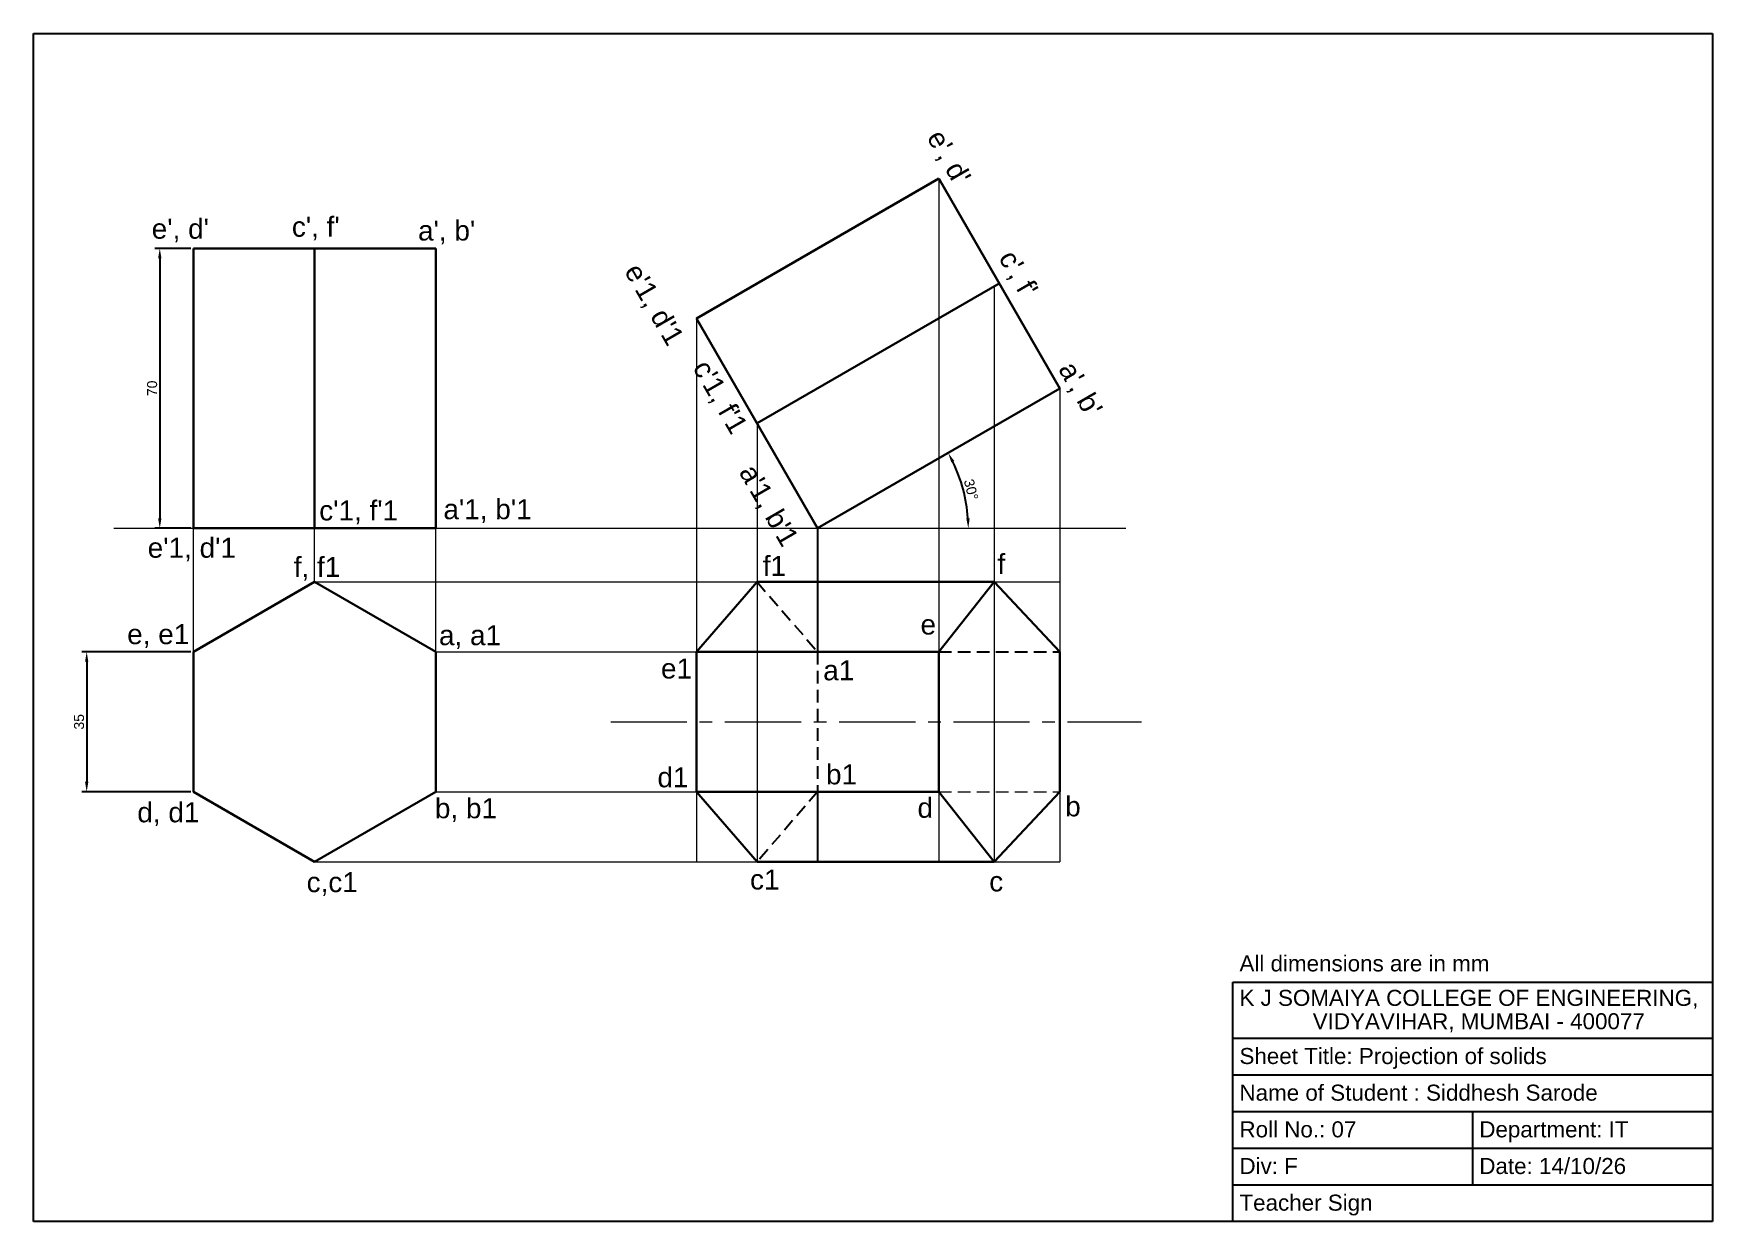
# Model space of a CAD drawing. Header units: millimetres. Extents: x 1954 to 2897, y 1348 to 1661.
# Drawn here: x 2477.1 to 2897.1, y 1364 to 1661 of the extents above; entities that cross this region are included whole.
import ezdxf

# ---------------------------------------------------------------- set-up
doc = ezdxf.new("R2010")
doc.units = ezdxf.units.MM
doc.linetypes.add('CENTER2', pattern=[28.575, 19.05, -3.175, 3.175, -3.175])
doc.linetypes.add('HIDDEN2', pattern=[4.7625, 3.175, -1.5875])
doc.styles.get("Standard").update_dxf_attribs({"font": 'arial.ttf'})
doc.dimstyles.new('ISO-25', dxfattribs={"dimtxt": 2.5, "dimasz": 2.5, "dimexe": 1.25, "dimexo": 0.625, "dimtad": 1, "dimtxsty": 'Standard', "dimcen": 2.5, "dimadec": 0, "dimazin": 0, "dimtfac": 1, "dimtmove": 0, "dimatfit": 3, "dimfxl": 1, "dimarcsym": 0})

msp = doc.modelspace()

# ---------------------------------------------------------------- texts
for s, height, p in [('All dimensions are in mm', 4.00791, (2778.792, 1426.468)), ('K J SOMAIYA COLLEGE OF ENGINEERING, ', 4.00791, (2778.792, 1417.86)), ('VIDYAVIHAR, MUMBAI - 400077', 4.00791, (2797.128, 1412.008)), ('Sheet Title: Projection of solids', 4.00791, (2778.792, 1403.311)), ('Name of Student : Siddhesh Sarode', 4.00791, (2778.792, 1394.145)), ('Roll No.: 07', 4.00791, (2778.792, 1384.978)), ('Department: IT', 4.00791, (2838.792, 1384.978)), ('Div: F', 4.0079, (2778.792, 1375.811)), ('Date: 14/10/26', 4.00791, (2838.792, 1375.811)), ('Teacher Sign ', 4.00791, (2778.792, 1366.645))]:
    msp.add_text(s, height=height).set_placement(p)
at = {"linetype": 'Continuous', "lineweight": 30, "char_height": 5, "attachment_point": 1, "rotation": 300}
for s, insert in [("e', d'", (2704.755, 1637.517)), ("c', f'", (2722.721, 1607.402)), ("e'1, d'1", (2629.086, 1604.084)), ("c'1, f'1", (2646.199, 1579.938)), ("a', b'", (2737.68, 1579.59)), ("a'1, b'1", (2657.78, 1553.84))]:
    msp.add_mtext_dynamic_manual_height_columns(s, width=24.43944, gutter_width=12.5, heights=[0], dxfattribs=dict(at, insert=insert))
at = {"linetype": 'Continuous', "lineweight": 30, "char_height": 5, "attachment_point": 1}
for s, insert in [("e', d'", (2506.67, 1614.673)), ("c', f'", (2541.733, 1615.174)), ("a', b'", (2573.299, 1614.223)), ("c'1, f'1", (2548.575, 1544.223)), ("a'1, b'1", (2579.645, 1544.54)), ("e'1, d'1", (2505.665, 1534.905)), ('f, f1', (2542.205, 1530.096)), ('f1', (2659.522, 1530.364)), ('f', (2718.235, 1530.825)), ('e, e1', (2500.534, 1513.296)), ('a, a1', (2578.536, 1513.043)), ('e', (2699.003, 1515.7)), ('e1', (2634.071, 1504.707)), ('a1', (2674.659, 1504.265)), ('b1', (2675.363, 1478.236)), ('d1', (2633.189, 1477.512)), ('b, b1', (2577.523, 1469.767)), ('d', (2698.241, 1469.884)), ('b', (2735.2, 1470.236)), ('d, d1', (2503.066, 1468.755)), ('c,c1', (2545.426, 1451.288)), ('c1', (2656.354, 1451.945)), ('c', (2716.193, 1451.466))]:
    msp.add_mtext_dynamic_manual_height_columns(s, width=24.43944, gutter_width=12.5, heights=[0], dxfattribs=dict(at, insert=insert))

# ---------------------------------------------------------------- blocks, each defined once
blk = doc.blocks.new('*D8')
at = {"color": 0, "linetype": 'Continuous', "lineweight": -2, "transparency": 16777216}
for p, q in [((2516.49, 1607.26), (2507.44, 1607.26)), ((2508.69, 1604.76), (2508.69, 1539.76)), ((2516.49, 1537.26), (2507.44, 1537.26))]:
    blk.add_line(p, q, dxfattribs=at)
at = {"color": 0, "linetype": 'Continuous', "transparency": 16777216}
for points in [[(2508.27, 1604.76), (2509.1, 1604.76), (2508.69, 1607.26)], [(2508.27, 1539.76), (2509.1, 1539.76), (2508.69, 1537.26)]]:
    blk.add_solid(points, dxfattribs=at)
at = {"layer": 'Defpoints', "color": 0, "linetype": 'Continuous', "transparency": 16777216}
for p in [(2517.12, 1607.26), (2508.69, 1537.26), (2517.12, 1537.26)]:
    blk.add_point(p, dxfattribs=at)
at = {"color": 0, "linetype": 'Continuous', "lineweight": 9, "transparency": 16777216, "insert": (2506.78, 1572.26), "char_height": 2.5, "attachment_point": 5, "rotation": 90}
blk.add_mtext('70', dxfattribs=at)
blk = doc.blocks.new('*D10')
at = {"color": 0, "linetype": 'CENTER2', "lineweight": -2, "transparency": 16777216}
blk.add_arc((2673.25, 1537.26), 37.7, 3.7997, 26.2003, dxfattribs=at)
at = {"color": 0, "linetype": 'CENTER2', "lineweight": 9, "transparency": 16777216}
for points in [[(2706.71, 1553.71), (2707.45, 1554.11), (2705.9, 1556.11)], [(2711.29, 1539.77), (2710.46, 1539.75), (2710.96, 1537.26)]]:
    blk.add_solid(points, dxfattribs=at)
at = {"layer": 'Defpoints', "color": 0, "linetype": 'CENTER2', "lineweight": 9, "transparency": 16777216}
for p in [(2733.87, 1572.26), (2708.68, 1550.16), (2564.89, 1537.26), (2673.25, 1537.26), (2750.35, 1537.26)]:
    blk.add_point(p, dxfattribs=at)
at = {"color": 0, "linetype": 'CENTER2', "lineweight": 9, "transparency": 16777216, "insert": (2711.65, 1546.95), "char_height": 2.5, "attachment_point": 5, "rotation": 284.1575}
blk.add_mtext('30°', dxfattribs=at)
blk = doc.blocks.new('*D17')
at = {"color": 0, "lineweight": -2, "transparency": 16777216}
for p, q in [((2516.49, 1506.38), (2489.15, 1506.38)), ((2490.4, 1503.88), (2490.4, 1473.88)), ((2516.49, 1471.38), (2489.15, 1471.38))]:
    blk.add_line(p, q, dxfattribs=at)
at = {"color": 0, "transparency": 16777216}
for points in [[(2489.98, 1503.88), (2490.82, 1503.88), (2490.4, 1506.38)], [(2489.98, 1473.88), (2490.82, 1473.88), (2490.4, 1471.38)]]:
    blk.add_solid(points, dxfattribs=at)
at = {"layer": 'Defpoints', "color": 0, "transparency": 16777216}
for p in [(2517.12, 1506.38), (2490.4, 1471.38), (2517.12, 1471.38)]:
    blk.add_point(p, dxfattribs=at)
at = {"color": 0, "transparency": 16777216, "insert": (2488.5, 1488.88), "char_height": 2.5, "attachment_point": 5, "rotation": 90}
blk.add_mtext('35', dxfattribs=at)

# ---------------------------------------------------------------- dimensions: what is measured, and where the dimension line sits
at = {"linetype": 'Continuous', "lineweight": 9}
dim = msp.add_linear_dim(base=(2508.686, 1537.262), p1=(2517.119, 1607.262), p2=(2517.119, 1537.262), angle=90, dimstyle='ISO-25', dxfattribs=at)
dim.commit()
dim.dimension.update_dxf_attribs({"geometry": '*D8', "text_midpoint": (2508.686, 1572.262), "dimtype": 160})
at = {"linetype": 'CENTER2', "lineweight": 9}
dim = msp.add_angular_dim_2l(base=(2708.682, 1550.158), line1=((2564.887, 1537.262), (2750.349, 1537.262)), line2=((2733.873, 1572.262), (2673.251, 1537.262)), dimstyle='ISO-25', dxfattribs=at)
dim.commit()
dim.dimension.update_dxf_attribs({"geometry": '*D10', "text_midpoint": (2709.81, 1546.484), "dimtype": 162})
dim = msp.add_linear_dim(base=(2490.4, 1471.375), p1=(2517.119, 1506.375), p2=(2517.119, 1471.375), angle=90, dimstyle='ISO-25')
dim.commit()
dim.dimension.update_dxf_attribs({"geometry": '*D17', "text_midpoint": (2488.497, 1488.875)})

# ---------------------------------------------------------------- linework, layer by layer
for p, q in [((2477.114, 1660.962), (2897.114, 1660.962)), ((2477.114, 1363.962), (2477.114, 1660.962)), ((2897.114, 1660.962), (2897.114, 1363.962)), ((2673.251, 1537.262), (2673.251, 1506.375)), ((2673.251, 1471.375), (2673.251, 1453.875)), ((2777.114, 1423.785), (2897.114, 1423.785)), ((2777.114, 1363.962), (2777.114, 1423.785)), ((2777.114, 1409.795), (2897.114, 1409.795)), ((2777.114, 1400.629), (2897.114, 1400.629)), ((2777.114, 1391.462), (2897.114, 1391.462)), ((2837.114, 1391.462), (2837.114, 1373.129)), ((2777.114, 1382.295), (2897.114, 1382.295)), ((2777.114, 1373.129), (2897.114, 1373.129)), ((2897.114, 1363.962), (2477.114, 1363.962)), ((2897.114, 1363.962), (2777.114, 1363.962))]:
    msp.add_line(p, q)
at = {"linetype": 'Continuous', "lineweight": 30}
for p, q in [((2642.94, 1589.762), (2703.562, 1624.762)), ((2703.562, 1624.762), (2733.873, 1572.262)), ((2517.119, 1537.262), (2517.119, 1607.262)), ((2517.119, 1607.262), (2577.741, 1607.262)), ((2547.43, 1537.262), (2547.43, 1607.262)), ((2577.741, 1607.262), (2577.741, 1537.262)), ((2658.095, 1563.512), (2718.717, 1598.512)), ((2642.94, 1589.762), (2673.251, 1537.262)), ((2733.873, 1572.262), (2673.251, 1537.262)), ((2517.119, 1537.262), (2577.741, 1537.262)), ((2642.94, 1506.375), (2658.095, 1523.875)), ((2658.095, 1523.875), (2703.562, 1523.875)), ((2703.562, 1523.875), (2717.46, 1523.875)), ((2703.562, 1506.375), (2717.46, 1523.875)), ((2717.46, 1523.875), (2733.873, 1506.375)), ((2642.94, 1471.375), (2642.94, 1506.375)), ((2642.94, 1506.375), (2673.251, 1506.375)), ((2673.251, 1506.375), (2703.562, 1506.375)), ((2703.562, 1471.375), (2703.562, 1506.375)), ((2733.873, 1506.375), (2733.873, 1471.375)), ((2658.095, 1453.875), (2642.94, 1471.375)), ((2642.94, 1471.375), (2673.251, 1471.375)), ((2673.251, 1471.375), (2703.562, 1471.375)), ((2717.46, 1453.875), (2703.562, 1471.375)), ((2733.873, 1471.375), (2717.46, 1453.875)), ((2658.095, 1453.875), (2717.46, 1453.875))]:
    msp.add_line(p, q, dxfattribs=at)
at = {"linetype": 'Continuous', "lineweight": 9}
for p, q in [((2703.562, 1624.762), (2703.562, 1453.875)), ((2717.46, 1597.786), (2717.46, 1453.875)), ((2642.94, 1589.762), (2642.94, 1453.875)), ((2733.873, 1572.262), (2733.873, 1453.875)), ((2658.095, 1563.512), (2658.095, 1453.875)), ((2497.231, 1537.262), (2517.119, 1537.262)), ((2517.119, 1506.375), (2517.119, 1537.262)), ((2547.43, 1523.875), (2547.43, 1537.262)), ((2564.887, 1537.262), (2750.349, 1537.262)), ((2577.741, 1506.375), (2577.741, 1537.262)), ((2547.43, 1523.875), (2733.873, 1523.875)), ((2577.741, 1506.375), (2642.94, 1506.375)), ((2577.741, 1471.375), (2703.562, 1471.375)), ((2547.43, 1453.875), (2733.873, 1453.875))]:
    msp.add_line(p, q, dxfattribs=at)
at = {"linetype": 'HIDDEN2', "lineweight": 25}
for p, q in [((2658.095, 1523.875), (2673.251, 1506.375)), ((2673.25, 1506.375), (2673.25, 1471.375)), ((2703.562, 1506.375), (2733.873, 1506.375)), ((2673.251, 1471.375), (2658.095, 1453.875))]:
    msp.add_line(p, q, dxfattribs=at)
at = {"linetype": 'CENTER2', "lineweight": 9}
msp.add_line((2621.512, 1488.875), (2754.283, 1488.875), dxfattribs=at)
at = {"linetype": 'HIDDEN2', "lineweight": 9}
msp.add_line((2703.562, 1471.375), (2733.873, 1471.375), dxfattribs=at)
at = {"linetype": 'Continuous', "lineweight": 30}
msp.add_lwpolyline([(2517.119, 1506.375), (2517.119, 1471.375), (2547.43, 1453.875), (2577.741, 1471.375), (2577.741, 1506.375), (2547.43, 1523.875)], close=True, dxfattribs=at)

msp.set_redraw_order([(e.dxf.handle, doc.entitydb.next_handle()) for e in msp.query("TEXT MTEXT ATTDEF DIMENSION ARC_DIMENSION")])  # texts and dimensions are drawn at this point

doc.saveas('drawing.dxf')
